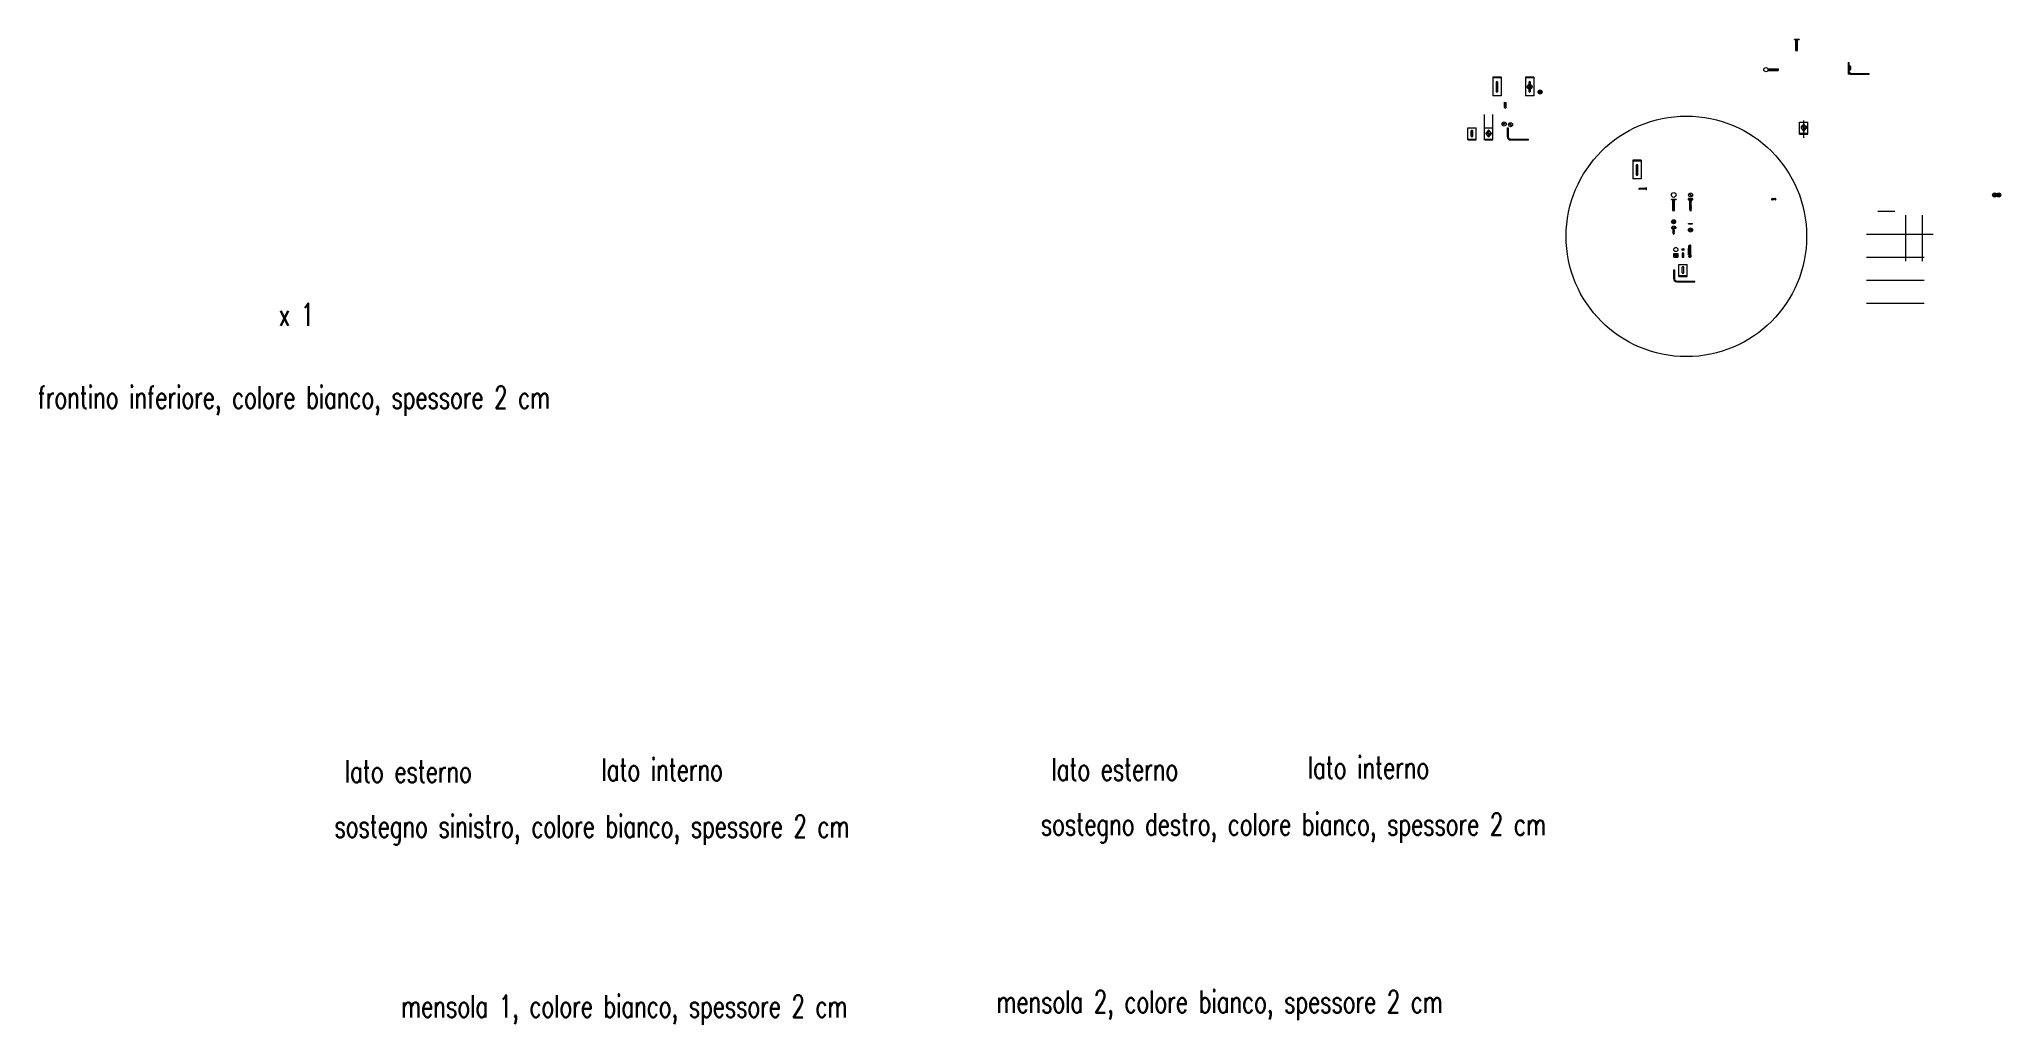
# Model space of a CAD drawing. Header units: millimetres. Extents: x -1154 to 1944, y 268 to 1518.
# Drawn here: x 1238 to 1944, y 309 to 664 of the extents above; entities that cross this region are included whole.
import ezdxf

# ---------------------------------------------------------------- set-up
doc = ezdxf.new("R2010")
doc.units = ezdxf.units.MM
doc.header["$LTSCALE"] = 100
doc.linetypes.add('CONTINUA', pattern=[0])
doc.layers.get('0').update_dxf_attribs({"plot": 0})
doc.layers.add('A-FURN', color=8, linetype='Continuous', lineweight=18)
doc.layers.add('PGF-ARREDO', color=7, linetype='Continuous')
doc.styles.add('dim', font='romans.shx', dxfattribs={"width": 0.7})

msp = doc.modelspace()

# ---------------------------------------------------------------- texts
at = {"layer": 'A-FURN', "color": 2, "style": 'dim', "width": 0.7}
for s, p in [('x 1', (1324.58, 560.64)), ('frontino inferiore, colore bianco, spessore 2 cm', (1237.9, 530.87)), ('lato esterno', (1348.36, 396.35)), ('lato interno', (1440.62, 396.99)), ('lato esterno', (1602.49, 397.1)), ('lato interno', (1694.75, 397.74)), ('sostegno sinistro, colore bianco, spessore 2 cm', (1344.6, 376.61)), ('sostegno destro, colore bianco, spessore 2 cm', (1598.73, 377.36)), ('mensola 1, colore bianco, spessore 2 cm', (1368.62, 311.89)), ('mensola 2, colore bianco, spessore 2 cm', (1582.74, 313.53))]:
    msp.add_text(s, height=8, dxfattribs=at).set_placement(p)

# ---------------------------------------------------------------- blocks, each defined once
blk = doc.blocks.new('v2')
at = {"color": 7}
for p, q in [((741.34, 115.24), (740.84, 115.4)), ((741.34, 115.08), (740.84, 115.24)), ((741.34, 114.93), (740.84, 115.08)), ((741.34, 114.77), (740.84, 114.93)), ((741.34, 114.61), (740.84, 114.77)), ((741.34, 114.45), (740.84, 114.61)), ((741.34, 114.3), (740.84, 114.46)), ((740.92, 111.96), (740.92, 114.16)), ((740.96, 114.16), (740.96, 111.96)), ((741.06, 111.96), (741.06, 114.16)), ((741.1, 114.16), (741.1, 111.96)), ((741.21, 111.96), (741.21, 114.16)), ((741.25, 114.16), (741.25, 111.96)), ((740.79, 111.96), (740.92, 111.96)), ((740.79, 111.94), (741.39, 111.94)), ((741.34, 111.34), (740.84, 111.34)), ((740.84, 111.34), (740.84, 111.04)), ((741.34, 111.04), (740.84, 111.04)), ((740.96, 111.96), (741.06, 111.96)), ((741.1, 111.96), (741.21, 111.96)), ((741.25, 111.96), (741.39, 111.96)), ((741.34, 111.04), (741.34, 111.34))]:
    blk.add_line(p, q, dxfattribs=at)
blk.add_arc((741.04, 114.98), 0.467, 65.20425, 114.79575, dxfattribs=at)
at = {"layer": 'PGF-ARREDO', "color": 7, "linetype": 'CONTINUA', "ltscale": 0.02}
for p, q in [((740.79, 111.94), (740.79, 114.26)), ((740.79, 114.26), (741.39, 114.26)), ((740.79, 114.16), (741.39, 114.16)), ((740.84, 114.26), (740.84, 115.4)), ((740.84, 111.96), (740.84, 114.16)), ((741.23, 115.4), (741.23, 115.28)), ((741.34, 114.26), (741.34, 115.24)), ((741.34, 111.96), (741.34, 114.16)), ((741.39, 111.94), (741.39, 114.26)), ((740.84, 111.34), (740.84, 111.04)), ((740.89, 111.94), (740.89, 111.34)), ((741.29, 111.94), (741.29, 111.34)), ((741.34, 111.34), (741.34, 111.04)), ((741.34, 111.04), (741.34, 111.34))]:
    blk.add_line(p, q, dxfattribs=at)

# ---------------------------------------------------------------- linework, layer by layer
at = {"layer": 'A-FURN', "transparency": 33554687}
for p, q in [((1869.74, 663.53), (1869.74, 663.65)), ((1869.74, 663.65), (1871.45, 663.65)), ((1869.74, 663.53), (1870.4, 663.54)), ((1870.79, 663.54), (1871.45, 663.54)), ((1871.45, 663.65), (1871.45, 663.54)), ((1870.4, 659.91), (1870.79, 659.91)), ((1889.52, 653.88), (1889.52, 653.35)), ((1889.52, 652.83), (1889.52, 653.35)), ((1774.13, 646.79), (1774.28, 646.94)), ((1774.13, 646.79), (1774.38, 646.54)), ((1774.13, 646.29), (1774.38, 646.54)), ((1774.28, 646.14), (1774.13, 646.29)), ((1774.28, 646.94), (1774.53, 646.69)), ((1774.28, 646.14), (1774.53, 646.39)), ((1774.53, 646.69), (1774.78, 646.94)), ((1774.53, 646.39), (1774.78, 646.14)), ((1774.68, 646.54), (1774.93, 646.79)), ((1774.68, 646.54), (1774.93, 646.29)), ((1774.78, 646.94), (1774.93, 646.79)), ((1774.93, 646.29), (1774.78, 646.14)), ((1777.89, 644.41), (1778.55, 645.07)), ((1777.89, 644.91), (1778.04, 645.06)), ((1777.89, 644.91), (1778.55, 644.26)), ((1778.05, 644.26), (1777.89, 644.41)), ((1778.04, 645.06), (1778.7, 644.41)), ((1778.05, 644.26), (1778.7, 644.91)), ((1778.55, 645.07), (1778.7, 644.91)), ((1778.7, 644.41), (1778.55, 644.26)), ((1759.37, 629.99), (1759.52, 630.14)), ((1759.37, 629.99), (1760.03, 629.34)), ((1759.52, 630.14), (1760.18, 629.49)), ((1760.18, 629.49), (1760.03, 629.34)), ((1767.26, 633.17), (1767.41, 633.32)), ((1767.26, 633.17), (1767.91, 632.52)), ((1767.41, 633.32), (1768.06, 632.67)), ((1768.06, 632.67), (1767.91, 632.52)), ((1872.75, 632.12), (1872.9, 632.27)), ((1872.75, 632.12), (1873.4, 631.46)), ((1872.9, 632.27), (1873.55, 631.61)), ((1873.55, 631.61), (1873.4, 631.46)), ((1941.38, 607.89), (1941.53, 608.04)), ((1941.38, 607.39), (1942.03, 608.04)), ((1941.38, 607.89), (1942.03, 607.24)), ((1941.53, 607.24), (1941.38, 607.39)), ((1941.53, 608.04), (1942.18, 607.39)), ((1941.53, 607.24), (1942.18, 607.89)), ((1942.03, 608.04), (1942.18, 607.89)), ((1942.18, 607.39), (1942.03, 607.24)), ((1942.87, 607.89), (1943.02, 608.04)), ((1942.87, 607.39), (1943.52, 608.04)), ((1942.87, 607.89), (1943.52, 607.24)), ((1943.02, 607.24), (1942.87, 607.39)), ((1943.02, 608.04), (1943.68, 607.39)), ((1943.02, 607.24), (1943.68, 607.89)), ((1943.52, 608.04), (1943.68, 607.89)), ((1943.68, 607.39), (1943.52, 607.24)), ((1861.82, 606), (1862.35, 606)), ((1862.87, 606), (1862.35, 606))]:
    msp.add_line(p, q, dxfattribs=at)
at = {"layer": 'A-FURN', "linetype": 'CONTINUA', "ltscale": 0.02}
for p, q in [((1870.4, 663.54), (1870.79, 663.54)), ((1764.27, 650.04), (1761.27, 650.04)), ((1761.27, 650.04), (1761.27, 643.34)), ((1764.27, 649.74), (1761.27, 649.74)), ((1764.27, 650.04), (1764.27, 643.34)), ((1776.03, 650.04), (1773.03, 650.04)), ((1773.03, 650.04), (1773.03, 643.34)), ((1776.03, 649.74), (1773.03, 649.74)), ((1776.03, 650.04), (1776.03, 643.34)), ((1862.65, 652.58), (1862.65, 653.03)), ((1862.75, 653.03), (1863.96, 653.03)), ((1862.75, 652.43), (1863.96, 652.43)), ((1863.96, 653.03), (1863.96, 652.43)), ((1889.07, 655.35), (1889.37, 655.35)), ((1889.07, 655.35), (1889.07, 652.25)), ((1889.07, 652.25), (1889.07, 651.05)), ((1890.27, 651.05), (1889.07, 651.05)), ((1889.37, 655.35), (1889.37, 652.35)), ((1889.37, 654.1), (1889.52, 654.1)), ((1889.37, 652.6), (1889.52, 652.6)), ((1889.52, 654.1), (1889.52, 652.6)), ((1889.94, 653.88), (1889.94, 652.83)), ((1890.27, 651.05), (1896.67, 651.05)), ((1890.37, 651.35), (1896.67, 651.35)), ((1896.67, 651.05), (1896.67, 651.35)), ((1764.27, 643.34), (1761.27, 643.34)), ((1762.47, 648.18), (1762.47, 644.9)), ((1763.07, 644.9), (1763.07, 648.18)), ((1776.03, 643.34), (1773.03, 643.34)), ((1774.93, 646.29), (1774.13, 646.79)), ((1774.93, 646.79), (1774.13, 646.29)), ((1774.23, 648.18), (1774.23, 647.36)), ((1774.23, 645.72), (1774.23, 644.9)), ((1774.78, 646.14), (1774.28, 646.94)), ((1774.78, 646.94), (1774.28, 646.14)), ((1774.83, 647.36), (1774.83, 648.18)), ((1774.83, 644.9), (1774.83, 645.72)), ((1778.7, 644.41), (1777.89, 644.91)), ((1778.7, 644.91), (1777.89, 644.41)), ((1778.55, 644.26), (1778.04, 645.06)), ((1778.55, 645.07), (1778.05, 644.26)), ((1758.27, 631.74), (1758.27, 636.64)), ((1761.27, 631.74), (1761.27, 636.64)), ((1765.49, 639.15), (1765.49, 641)), ((1766.09, 639.15), (1765.49, 641)), ((1766.09, 639.15), (1766.09, 641)), ((1752.28, 627.74), (1752.28, 631.74)), ((1752.28, 631.74), (1755.28, 631.74)), ((1753.48, 628.82), (1753.48, 630.67)), ((1754.08, 628.82), (1753.48, 630.67)), ((1754.08, 628.82), (1754.08, 630.67)), ((1755.28, 627.44), (1755.28, 631.74)), ((1758.27, 627.74), (1758.27, 631.74)), ((1758.27, 631.74), (1761.27, 631.74)), ((1759.47, 630.56), (1759.47, 630.67)), ((1759.47, 628.82), (1759.47, 628.93)), ((1760.07, 630.56), (1760.07, 630.67)), ((1760.07, 628.82), (1760.07, 628.93)), ((1761.27, 627.44), (1761.27, 631.74)), ((1766.45, 631.74), (1766.75, 631.74)), ((1766.45, 631.74), (1766.45, 628.64)), ((1766.75, 631.74), (1766.75, 628.74)), ((1871.64, 629.87), (1871.64, 633.87)), ((1871.64, 633.87), (1874.64, 633.87)), ((1871.64, 629.57), (1871.64, 629.87)), ((1871.64, 629.87), (1874.64, 629.87)), ((1871.64, 629.57), (1874.64, 629.57)), ((1872.84, 632.68), (1872.84, 632.79)), ((1872.84, 630.95), (1872.84, 631.05)), ((1873.14, 628.15), (1873.14, 634.49)), ((1873.44, 632.68), (1873.44, 632.79)), ((1873.44, 630.95), (1873.44, 631.05)), ((1874.64, 629.57), (1874.64, 633.87)), ((1752.28, 627.44), (1752.28, 627.74)), ((1752.28, 627.74), (1755.28, 627.74)), ((1752.28, 627.44), (1755.28, 627.44)), ((1758.27, 627.44), (1758.27, 627.74)), ((1758.27, 627.74), (1761.27, 627.74)), ((1758.27, 627.44), (1761.27, 627.44)), ((1767.65, 627.44), (1774.05, 627.44)), ((1767.75, 627.74), (1774.05, 627.74)), ((1774.05, 627.44), (1774.05, 627.74)), ((1814.66, 620.16), (1811.66, 620.16)), ((1811.66, 620.16), (1811.66, 613.46)), ((1814.66, 619.86), (1811.66, 619.86)), ((1812.86, 618.3), (1812.86, 615.01)), ((1813.46, 615.01), (1813.46, 618.3)), ((1814.66, 620.16), (1814.66, 613.46)), ((1814.66, 613.46), (1811.66, 613.46)), ((1816.07, 609.96), (1816.04, 609.96)), ((1816.04, 609.96), (1816.07, 609.76)), ((1816.1, 609.96), (1816.07, 609.96)), ((1816.07, 609.96), (1816.1, 609.76)), ((1816.13, 609.96), (1816.1, 609.96)), ((1816.1, 609.96), (1816.13, 609.76)), ((1816.16, 609.96), (1816.13, 609.96)), ((1816.13, 609.96), (1816.16, 609.76)), ((1816.19, 609.96), (1816.16, 609.96)), ((1816.16, 609.96), (1816.19, 609.76)), ((1816.22, 609.96), (1816.19, 609.96)), ((1816.19, 609.96), (1816.22, 609.76)), ((1816.25, 609.96), (1816.22, 609.96)), ((1816.22, 609.96), (1816.25, 609.76)), ((1816.28, 609.96), (1816.25, 609.96)), ((1816.25, 609.96), (1816.28, 609.76)), ((1816.31, 609.96), (1816.28, 609.96)), ((1816.28, 609.96), (1816.31, 609.76)), ((1816.34, 609.96), (1816.31, 609.96)), ((1816.31, 609.96), (1816.34, 609.76)), ((1816.34, 609.56), (1816.34, 609.76)), ((1942.18, 607.39), (1941.38, 607.89)), ((1942.18, 607.89), (1941.38, 607.39)), ((1942.03, 607.24), (1941.53, 608.04)), ((1942.03, 608.04), (1941.53, 607.24)), ((1943.68, 607.39), (1942.87, 607.89)), ((1943.68, 607.89), (1942.87, 607.39)), ((1943.52, 607.24), (1943.02, 608.04)), ((1943.52, 608.04), (1943.02, 607.24)), ((1861.82, 606.42), (1862.87, 606.42)), ((1899.83, 601.82), (1905.87, 601.82)), ((1909.68, 600.33), (1909.68, 592.06)), ((1915.72, 600.33), (1915.72, 592.06)), ((1895.75, 593.55), (1916.47, 593.55)), ((1912.37, 593.55), (1919.68, 593.55)), ((1909.68, 592.06), (1909.68, 583.79)), ((1915.72, 592.06), (1915.72, 583.79)), ((1895.75, 585.28), (1916.47, 585.28)), ((1895.75, 577.01), (1916.47, 577.01)), ((1895.75, 568.73), (1916.47, 568.73))]:
    msp.add_line(p, q, dxfattribs=at)
at = {"layer": 'A-FURN', "lineweight": 25, "transparency": 33554687}
for p, q in [((1870.79, 659.91), (1870.79, 663.54)), ((1889.74, 654.08), (1889.72, 654.08)), ((1889.72, 652.63), (1889.74, 652.63)), ((1861.62, 606.22), (1861.62, 606.2)), ((1863.07, 606.2), (1863.07, 606.22))]:
    msp.add_line(p, q, dxfattribs=at)
at = {"layer": 'A-FURN', "color": 7, "linetype": 'CONTINUA', "ltscale": 0.02}
for p, q in [((1860.43, 652.93), (1860.22, 652.93)), ((1860.43, 652.53), (1860.22, 652.53)), ((1860.43, 653.03), (1862.75, 653.03)), ((1860.43, 652.43), (1862.75, 652.43)), ((1860.45, 652.98), (1862.65, 652.98)), ((1860.45, 652.48), (1862.65, 652.48)), ((1862.75, 652.43), (1862.75, 653.03)), ((1862.75, 653.03), (1862.75, 652.43)), ((1862.75, 652.98), (1863.89, 652.98)), ((1862.75, 652.48), (1863.73, 652.48)), ((1863.89, 652.59), (1863.77, 652.59)), ((1831.86, 606.42), (1832.92, 606.42)), ((1832.19, 605.82), (1832.19, 606)), ((1832.19, 605.57), (1832.19, 605.75)), ((1832.19, 605.31), (1832.19, 605.49)), ((1832.19, 605.06), (1832.19, 605.24)), ((1832.19, 604.81), (1832.19, 604.99)), ((1832.19, 604.56), (1832.19, 604.74)), ((1832.19, 604.31), (1832.19, 604.49)), ((1832.19, 604.06), (1832.19, 604.24)), ((1832.57, 605.89), (1832.57, 606)), ((1832.57, 605.38), (1832.57, 605.55)), ((1826.71, 597.76), (1825.91, 598.26)), ((1826.71, 598.26), (1825.91, 597.76)), ((1826.56, 598.42), (1826.06, 597.61)), ((1826.56, 597.61), (1826.06, 598.41)), ((1831.64, 597.29), (1831.64, 597.44)), ((1831.64, 597.44), (1833.14, 597.44)), ((1831.64, 597.29), (1833.14, 597.29)), ((1833.14, 597.29), (1833.14, 597.44)), ((1831.84, 588.5), (1832.44, 588.5)), ((1826.3, 580.68), (1826.6, 580.68)), ((1826.3, 580.68), (1826.3, 577.58)), ((1826.6, 580.68), (1826.6, 577.68)), ((1828.15, 578.65), (1828.15, 582.65)), ((1828.15, 582.65), (1831.15, 582.65)), ((1828.15, 578.35), (1828.15, 578.65)), ((1828.15, 578.65), (1831.15, 578.65)), ((1829.35, 579.72), (1829.35, 581.57)), ((1829.95, 579.72), (1829.95, 581.57)), ((1831.15, 578.35), (1831.15, 582.65)), ((1827.5, 576.38), (1833.9, 576.38)), ((1827.6, 576.68), (1833.9, 576.68)), ((1828.15, 578.35), (1831.15, 578.35)), ((1833.9, 576.38), (1833.9, 576.68))]:
    msp.add_line(p, q, dxfattribs=at)
at = {"layer": 'A-FURN', "color": 7}
for p, q in [((1860.43, 653.03), (1860.43, 652.43)), ((1860.45, 653.03), (1860.45, 652.91)), ((1860.45, 652.91), (1862.65, 652.91)), ((1860.45, 652.87), (1860.45, 652.76)), ((1862.65, 652.87), (1860.45, 652.87)), ((1860.45, 652.76), (1862.65, 652.76)), ((1860.45, 652.72), (1860.45, 652.61)), ((1862.65, 652.72), (1860.45, 652.72)), ((1860.45, 652.61), (1862.65, 652.61)), ((1860.45, 652.58), (1860.45, 652.43)), ((1862.65, 652.58), (1860.45, 652.58)), ((1862.79, 652.48), (1862.95, 652.98)), ((1862.94, 652.48), (1863.1, 652.98)), ((1863.1, 652.48), (1863.26, 652.98)), ((1863.26, 652.48), (1863.42, 652.98)), ((1863.42, 652.48), (1863.57, 652.98)), ((1863.57, 652.48), (1863.73, 652.98)), ((1863.73, 652.48), (1863.89, 652.98))]:
    msp.add_line(p, q, dxfattribs=at)
at = {"layer": 'A-FURN'}
for p, q in [((1813.94, 609.96), (1813.64, 609.86)), ((1813.64, 609.86), (1813.94, 609.76)), ((1816.34, 609.96), (1813.94, 609.96)), ((1816.34, 609.76), (1813.94, 609.76)), ((1816.54, 610.16), (1816.34, 610.16)), ((1816.34, 610.16), (1816.34, 609.96)), ((1816.34, 609.56), (1816.54, 609.56)), ((1816.54, 609.56), (1816.54, 610.16))]:
    msp.add_line(p, q, dxfattribs=at)
at = {"layer": 'A-FURN', "color": 7, "transparency": 33554687}
for p, q in [((1832, 607.89), (1832.15, 608.04)), ((1832, 607.89), (1832.65, 607.23)), ((1832.15, 608.04), (1832.81, 607.39)), ((1832.81, 607.39), (1832.65, 607.23)), ((1825.49, 605.99), (1825.49, 606.11)), ((1825.49, 606.11), (1827.21, 606.11)), ((1825.49, 605.99), (1827.21, 606)), ((1826.16, 602.37), (1826.54, 602.37)), ((1827.21, 606.11), (1827.21, 606)), ((1831.86, 606), (1832.39, 606)), ((1832.1, 605.76), (1832.2, 605.82)), ((1832.1, 605.76), (1832.23, 605.74)), ((1832.1, 605.51), (1832.2, 605.57)), ((1832.1, 605.51), (1832.23, 605.49)), ((1832.1, 605.26), (1832.2, 605.32)), ((1832.1, 605.26), (1832.23, 605.24)), ((1832.1, 605.01), (1832.2, 605.07)), ((1832.1, 605.01), (1832.23, 604.99)), ((1832.1, 604.76), (1832.2, 604.82)), ((1832.1, 604.76), (1832.23, 604.74)), ((1832.1, 604.5), (1832.19, 604.57)), ((1832.1, 604.5), (1832.23, 604.49)), ((1832.1, 604.25), (1832.19, 604.32)), ((1832.1, 604.25), (1832.23, 604.24)), ((1832.1, 604), (1832.19, 604.06)), ((1832.1, 604), (1832.23, 603.98)), ((1832.1, 603.74), (1832.2, 603.8)), ((1832.1, 603.74), (1832.23, 603.72)), ((1832.1, 603.49), (1832.2, 603.55)), ((1832.1, 603.49), (1832.23, 603.47)), ((1832.1, 603.24), (1832.2, 603.3)), ((1832.1, 603.24), (1832.23, 603.22)), ((1832.1, 602.99), (1832.19, 603.05)), ((1832.1, 602.99), (1832.23, 602.97)), ((1832.1, 602.74), (1832.19, 602.8)), ((1832.1, 602.74), (1832.23, 602.72)), ((1832.1, 602.48), (1832.19, 602.54)), ((1832.1, 602.48), (1832.23, 602.46)), ((1832.13, 602.24), (1832.22, 602.3)), ((1832.13, 602.24), (1832.24, 602.23)), ((1832.19, 604.57), (1832.57, 604.63)), ((1832.19, 604.32), (1832.57, 604.38)), ((1832.19, 604.06), (1832.57, 604.13)), ((1832.19, 603.8), (1832.19, 603.97)), ((1832.19, 603.55), (1832.19, 603.73)), ((1832.19, 603.3), (1832.19, 603.48)), ((1832.19, 603.05), (1832.19, 603.23)), ((1832.19, 603.05), (1832.57, 603.12)), ((1832.19, 602.8), (1832.19, 602.98)), ((1832.19, 602.8), (1832.57, 602.87)), ((1832.19, 602.54), (1832.19, 602.72)), ((1832.19, 602.54), (1832.57, 602.61)), ((1832.19, 602.28), (1832.19, 602.47)), ((1832.2, 605.82), (1832.58, 605.89)), ((1832.2, 605.57), (1832.58, 605.64)), ((1832.2, 605.32), (1832.58, 605.39)), ((1832.2, 605.07), (1832.58, 605.14)), ((1832.2, 604.82), (1832.58, 604.88)), ((1832.2, 603.8), (1832.58, 603.87)), ((1832.2, 603.55), (1832.58, 603.62)), ((1832.2, 603.3), (1832.58, 603.37)), ((1832.22, 602.3), (1832.55, 602.36)), ((1832.23, 605.74), (1832.57, 605.8)), ((1832.23, 605.49), (1832.57, 605.55)), ((1832.23, 605.24), (1832.57, 605.3)), ((1832.23, 604.99), (1832.57, 605.05)), ((1832.23, 604.74), (1832.57, 604.8)), ((1832.23, 604.49), (1832.57, 604.55)), ((1832.23, 604.24), (1832.57, 604.3)), ((1832.23, 603.98), (1832.57, 604.04)), ((1832.23, 603.72), (1832.57, 603.78)), ((1832.23, 603.47), (1832.57, 603.53)), ((1832.23, 603.22), (1832.57, 603.28)), ((1832.23, 602.97), (1832.57, 603.03)), ((1832.23, 602.72), (1832.57, 602.78)), ((1832.23, 602.46), (1832.57, 602.52)), ((1832.24, 602.23), (1832.55, 602.28)), ((1832.24, 602.02), (1832.29, 602.05)), ((1832.24, 602.02), (1832.3, 602.01)), ((1832.29, 602.05), (1832.49, 602.08)), ((1832.3, 602.01), (1832.48, 602.04)), ((1832.92, 606), (1832.39, 606)), ((1832.55, 602.07), (1832.48, 602.04)), ((1832.55, 602.07), (1832.49, 602.08)), ((1832.65, 602.34), (1832.55, 602.36)), ((1832.65, 602.34), (1832.55, 602.28)), ((1832.57, 605.89), (1832.57, 605.89)), ((1832.69, 605.86), (1832.57, 605.8)), ((1832.57, 605.64), (1832.57, 605.8)), ((1832.69, 605.61), (1832.57, 605.55)), ((1832.57, 605.38), (1832.57, 605.39)), ((1832.69, 605.36), (1832.57, 605.3)), ((1832.57, 605.13), (1832.57, 605.3)), ((1832.69, 605.11), (1832.57, 605.05)), ((1832.57, 604.88), (1832.57, 605.05)), ((1832.69, 604.86), (1832.57, 604.8)), ((1832.57, 604.63), (1832.57, 604.8)), ((1832.69, 604.61), (1832.57, 604.63)), ((1832.69, 604.61), (1832.57, 604.55)), ((1832.57, 604.38), (1832.57, 604.55)), ((1832.69, 604.36), (1832.57, 604.38)), ((1832.69, 604.36), (1832.57, 604.3)), ((1832.57, 604.12), (1832.57, 604.3)), ((1832.69, 604.1), (1832.57, 604.13)), ((1832.69, 604.1), (1832.57, 604.04)), ((1832.57, 603.87), (1832.57, 604.05)), ((1832.57, 603.87), (1832.57, 603.87)), ((1832.69, 603.85), (1832.57, 603.78)), ((1832.57, 603.62), (1832.57, 603.78)), ((1832.69, 603.59), (1832.57, 603.53)), ((1832.57, 603.37), (1832.57, 603.53)), ((1832.69, 603.34), (1832.57, 603.28)), ((1832.57, 603.12), (1832.57, 603.28)), ((1832.69, 603.09), (1832.57, 603.12)), ((1832.69, 603.09), (1832.57, 603.03)), ((1832.57, 602.87), (1832.57, 603.03)), ((1832.69, 602.84), (1832.57, 602.87)), ((1832.69, 602.84), (1832.57, 602.78)), ((1832.57, 602.61), (1832.57, 602.78)), ((1832.69, 602.58), (1832.57, 602.61)), ((1832.69, 602.58), (1832.57, 602.52)), ((1832.57, 602.36), (1832.57, 602.52)), ((1832.69, 605.86), (1832.58, 605.89)), ((1832.69, 605.61), (1832.58, 605.64)), ((1832.69, 605.36), (1832.58, 605.39)), ((1832.69, 605.11), (1832.58, 605.14)), ((1832.69, 604.86), (1832.58, 604.88)), ((1832.69, 603.85), (1832.58, 603.87)), ((1832.69, 603.59), (1832.58, 603.62)), ((1832.69, 603.34), (1832.58, 603.37)), ((1825.62, 595.6), (1826.35, 595.6)), ((1825.91, 597.76), (1826.56, 598.42)), ((1825.91, 598.26), (1826.06, 598.41)), ((1825.91, 598.26), (1826.56, 597.61)), ((1826.06, 597.61), (1825.91, 597.76)), ((1825.99, 596.18), (1826.13, 596.11)), ((1826.06, 598.41), (1826.71, 597.76)), ((1826.06, 597.61), (1826.71, 598.26)), ((1826.06, 595.47), (1826.16, 595.53)), ((1826.06, 595.47), (1826.19, 595.45)), ((1826.06, 595.22), (1826.16, 595.28)), ((1826.06, 595.22), (1826.19, 595.2)), ((1826.06, 594.97), (1826.16, 595.03)), ((1826.06, 594.97), (1826.19, 594.95)), ((1826.06, 594.72), (1826.15, 594.78)), ((1826.06, 594.72), (1826.19, 594.7)), ((1826.06, 594.47), (1826.15, 594.53)), ((1826.06, 594.47), (1826.19, 594.45)), ((1826.06, 594.21), (1826.15, 594.27)), ((1826.06, 594.21), (1826.19, 594.19)), ((1826.09, 593.97), (1826.18, 594.03)), ((1826.09, 593.97), (1826.2, 593.96)), ((1826.35, 596.23), (1826.13, 596.11)), ((1826.15, 595.53), (1826.15, 595.6)), ((1826.15, 595.28), (1826.15, 595.46)), ((1826.15, 595.02), (1826.15, 595.2)), ((1826.15, 594.78), (1826.15, 594.95)), ((1826.15, 594.78), (1826.53, 594.85)), ((1826.15, 594.53), (1826.15, 594.7)), ((1826.15, 594.53), (1826.53, 594.59)), ((1826.15, 594.27), (1826.15, 594.45)), ((1826.15, 594.27), (1826.53, 594.34)), ((1826.15, 594.01), (1826.15, 594.19)), ((1826.16, 595.53), (1826.54, 595.6)), ((1826.16, 595.28), (1826.54, 595.35)), ((1826.16, 595.03), (1826.54, 595.1)), ((1826.18, 594.03), (1826.51, 594.09)), ((1826.19, 595.45), (1826.53, 595.51)), ((1826.19, 595.2), (1826.53, 595.26)), ((1826.19, 594.95), (1826.53, 595.01)), ((1826.19, 594.7), (1826.53, 594.76)), ((1826.19, 594.45), (1826.53, 594.51)), ((1826.19, 594.19), (1826.53, 594.25)), ((1826.2, 593.96), (1826.51, 594.01)), ((1826.2, 593.74), (1826.25, 593.78)), ((1826.2, 593.74), (1826.27, 593.73)), ((1826.22, 596.16), (1826.22, 596.23)), ((1826.25, 593.78), (1826.45, 593.81)), ((1826.27, 593.73), (1826.44, 593.77)), ((1826.35, 596.23), (1826.58, 596.11)), ((1827.08, 595.6), (1826.35, 595.6)), ((1826.51, 593.8), (1826.44, 593.77)), ((1826.51, 593.8), (1826.45, 593.81)), ((1826.49, 596.16), (1826.49, 596.23)), ((1826.61, 594.06), (1826.51, 594.09)), ((1826.61, 594.06), (1826.51, 594.01)), ((1826.53, 595.6), (1826.53, 595.6)), ((1826.65, 595.57), (1826.53, 595.51)), ((1826.53, 595.35), (1826.53, 595.51)), ((1826.65, 595.32), (1826.53, 595.26)), ((1826.53, 595.09), (1826.53, 595.26)), ((1826.65, 595.07), (1826.53, 595.01)), ((1826.53, 594.84), (1826.53, 595.01)), ((1826.65, 594.82), (1826.53, 594.85)), ((1826.65, 594.82), (1826.53, 594.76)), ((1826.53, 594.59), (1826.53, 594.76)), ((1826.65, 594.57), (1826.53, 594.59)), ((1826.65, 594.57), (1826.53, 594.51)), ((1826.53, 594.34), (1826.53, 594.51)), ((1826.65, 594.31), (1826.53, 594.34)), ((1826.65, 594.31), (1826.53, 594.25)), ((1826.53, 594.08), (1826.53, 594.25)), ((1826.65, 595.57), (1826.54, 595.6)), ((1826.65, 595.32), (1826.54, 595.35)), ((1826.65, 595.07), (1826.54, 595.1)), ((1826.56, 598.42), (1826.71, 598.26)), ((1826.71, 597.76), (1826.56, 597.61)), ((1826.72, 596.18), (1826.58, 596.11))]:
    msp.add_line(p, q, dxfattribs=at)
at = {"layer": 'A-FURN', "color": 7, "lineweight": 25, "transparency": 33554687}
for p, q in [((1826.54, 602.37), (1826.54, 606)), ((1831.66, 606.22), (1831.66, 606.2)), ((1832.19, 602.24), (1832.28, 602.05)), ((1832.3, 602.01), (1832.39, 601.82)), ((1832.39, 601.82), (1832.47, 602.04)), ((1832.49, 602.08), (1832.57, 602.29)), ((1833.12, 606.2), (1833.12, 606.22)), ((1825.62, 595.84), (1825.62, 595.6)), ((1826.15, 593.96), (1826.24, 593.77)), ((1826.26, 593.73), (1826.35, 593.55)), ((1826.35, 593.55), (1826.43, 593.76)), ((1826.45, 593.81), (1826.53, 594.02)), ((1827.08, 595.6), (1827.08, 595.84))]:
    msp.add_line(p, q, dxfattribs=at)
at = {"layer": 'A-FURN', "color": 7, "linetype": 'CONTINUA', "ltscale": 0.1}
for p, q in [((1826.35, 585.28), (1826.35, 586.58)), ((1826.35, 586.58), (1827.85, 586.58)), ((1827.06, 585.93), (1826.35, 585.93)), ((1826.4, 585.38), (1826.4, 585.9)), ((1827.01, 585.9), (1826.4, 585.9)), ((1826.75, 586.18), (1826.75, 586.18)), ((1826.95, 586.38), (1827.85, 586.38)), ((1826.95, 585.98), (1827.85, 585.98)), ((1827.03, 585.88), (1827.03, 585.38)), ((1827.08, 585.91), (1827.08, 585.38)), ((1827.13, 585.91), (1827.13, 585.38)), ((1827.15, 585.93), (1827.85, 585.93)), ((1827.18, 585.88), (1827.18, 585.38)), ((1827.2, 585.9), (1827.8, 585.9)), ((1827.8, 585.9), (1827.8, 585.38)), ((1827.85, 586.58), (1827.85, 585.28)), ((1829.33, 586.08), (1829.33, 585.98)), ((1829.33, 586.08), (1830.03, 586.08)), ((1829.33, 585.98), (1830.03, 585.98)), ((1829.43, 586.73), (1829.43, 586.08)), ((1829.43, 585.98), (1829.43, 585.33)), ((1829.48, 586.78), (1829.88, 586.78)), ((1829.93, 586.08), (1829.93, 586.73)), ((1829.93, 585.33), (1829.93, 585.98)), ((1830.03, 585.98), (1830.03, 586.08)), ((1826.35, 585.38), (1827.08, 585.38)), ((1826.35, 585.28), (1827.85, 585.28)), ((1827.13, 585.38), (1827.85, 585.38)), ((1829.48, 585.28), (1829.88, 585.28))]:
    msp.add_line(p, q, dxfattribs=at)
at = {"layer": 'A-FURN', "lineweight": 25, "transparency": 33554687}
for points in [[(1870.6, 659.37), (1870.4, 659.91), (1870.4, 663.54)], [(1870.6, 659.37), (1870.79, 659.91)]]:
    msp.add_lwpolyline(points, dxfattribs=at)
at = {"layer": 'A-FURN', "color": 7, "lineweight": 25, "transparency": 33554687}
for points in [[(1826.35, 601.82), (1826.16, 602.37), (1826.16, 606)], [(1826.35, 601.82), (1826.54, 602.37)]]:
    msp.add_lwpolyline(points, dxfattribs=at)
at = {"layer": 'A-FURN', "linetype": 'CONTINUA', "ltscale": 0.02}
for centre, radius in [((1859.5, 652.73), 0.75), ((1774.53, 646.54), 0.869), ((1759.77, 629.74), 0.869), ((1765.33, 633.2), 0.75), ((1765.33, 633.2), 0.267), ((1873.14, 631.87), 0.869)]:
    msp.add_circle(centre, radius, dxfattribs=at)
at = {"layer": 'A-FURN', "transparency": 33554687}
for centre in [(1774.53, 646.54), (1778.29, 644.67), (1759.77, 629.74), (1767.65, 632.92), (1873.14, 631.87), (1941.77, 607.64), (1943.27, 607.64)]:
    msp.add_circle(centre, 0.728, dxfattribs=at)
at = {"layer": 'A-FURN', "color": 7, "linetype": 'CONTINUA', "ltscale": 0.1}
msp.add_circle((1830.91, 592.77), 43.26, dxfattribs=at)
at = {"layer": 'A-FURN', "color": 7, "transparency": 33554687}
for centre, radius in [((1826.35, 607.65), 0.858), ((1832.4, 607.64), 0.728), ((1826.31, 598.01), 0.728)]:
    msp.add_circle(centre, radius, dxfattribs=at)
at = {"layer": 'A-FURN', "color": 7, "linetype": 'CONTINUA', "ltscale": 0.02}
for centre, radius in [((1832.39, 595.04), 0.75), ((1832.39, 595.04), 0.267), ((1827.1, 588.01), 0.75), ((1829.68, 588.01), 0.35), ((1829.68, 588.01), 0.25)]:
    msp.add_circle(centre, radius, dxfattribs=at)
at = {"layer": 'A-FURN', "color": 7}
msp.add_arc((1863.47, 652.78), 0.467, 335.20425, 24.79575, dxfattribs=at)
at = {"layer": 'A-FURN', "linetype": 'CONTINUA', "ltscale": 0.02}
for centre, radius, start, end in [((1890.27, 652.25), 1.2, 180, 270), ((1890.37, 652.35), 1, 180, 270), ((1889.74, 653.88), 0.2, 0, 90), ((1889.74, 652.83), 0.2, 270, 0), ((1762.77, 648.15), 0.302, 6.11348, 173.88652), ((1762.77, 644.93), 0.302, 186.11348, 353.88652), ((1774.53, 648.15), 0.302, 6.11348, 173.88652), ((1774.53, 644.93), 0.302, 186.11348, 353.88652), ((1765.79, 639.18), 0.302, 186.11348, 353.88652), ((1753.78, 630.64), 0.302, 6.11348, 173.88652), ((1753.78, 628.85), 0.302, 186.11348, 353.88652), ((1759.77, 630.64), 0.302, 6.11348, 173.88652), ((1759.77, 628.85), 0.302, 186.11348, 353.88652), ((1767.65, 628.64), 1.2, 180, 270), ((1767.75, 628.74), 1, 180, 270), ((1873.14, 632.76), 0.302, 6.11348, 173.88652), ((1873.14, 630.98), 0.302, 186.11348, 353.88652), ((1813.16, 618.26), 0.302, 6.11348, 173.88652), ((1813.16, 615.05), 0.302, 186.11348, 353.88652), ((1861.82, 606.22), 0.2, 90, 180), ((1862.87, 606.22), 0.2, 0, 90)]:
    msp.add_arc(centre, radius, start, end, dxfattribs=at)
at = {"layer": 'A-FURN', "lineweight": 25, "transparency": 33554687}
for centre, start, end in [((1889.72, 653.88), 90, 180), ((1889.72, 652.83), 180, 270), ((1861.82, 606.2), 180, 270), ((1862.87, 606.2), 270, 0)]:
    msp.add_arc(centre, 0.2, start, end, dxfattribs=at)
at = {"layer": 'A-FURN', "color": 7, "linetype": 'CONTINUA', "ltscale": 0.02}
for centre, radius, start, end in [((1831.86, 606.22), 0.2, 90, 180), ((1832.92, 606.22), 0.2, 0, 90), ((1829.65, 581.54), 0.302, 6.11348, 173.88652), ((1829.65, 579.75), 0.302, 186.11348, 353.88652), ((1827.5, 577.58), 1.2, 180, 270), ((1827.6, 577.68), 1, 180, 270)]:
    msp.add_arc(centre, radius, start, end, dxfattribs=at)
at = {"layer": 'A-FURN', "color": 7, "lineweight": 25, "transparency": 33554687}
for centre, radius, start, end in [((1831.86, 606.2), 0.2, 180, 270), ((1832.92, 606.2), 0.2, 270, 0), ((1825.88, 595.84), 0.26, 134.99458, 180.01469), ((1826.12, 595.6), 0.593, 108.47575, 134.96793), ((1826.35, 594.9), 1.33, 71.57978, 108.42022), ((1826.58, 595.6), 0.594, 45.06112, 71.49521), ((1826.82, 595.84), 0.26, 359.97457, 45.01616)]:
    msp.add_arc(centre, radius, start, end, dxfattribs=at)
at = {"layer": 'A-FURN', "color": 7, "linetype": 'CONTINUA', "ltscale": 0.1}
for centre, radius, start, end in [((1826.95, 586.18), 0.2, 90, 180), ((1826.95, 586.18), 0.2, 180, 270), ((1827.01, 585.88), 0.02, 0, 90), ((1827.06, 585.91), 0.02, 0, 90), ((1827.15, 585.91), 0.02, 90, 180), ((1827.2, 585.88), 0.02, 90, 180), ((1829.48, 586.73), 0.05, 90, 180), ((1829.88, 586.73), 0.05, 0, 90), ((1829.48, 585.33), 0.05, 180, 270), ((1829.88, 585.33), 0.05, 270, 0)]:
    msp.add_arc(centre, radius, start, end, dxfattribs=at)

# ---------------------------------------------------------------- block references
at = {"layer": 'A-FURN', "color": 7, "linetype": 'CONTINUA', "xscale": -1}
msp.add_blockref('v2', (2573.23, 474.24), dxfattribs=at)

msp.set_redraw_order([(e.dxf.handle, doc.entitydb.next_handle()) for e in msp.query("TEXT MTEXT ATTDEF DIMENSION ARC_DIMENSION")])  # texts and dimensions are drawn at this point

doc.saveas('drawing.dxf')
